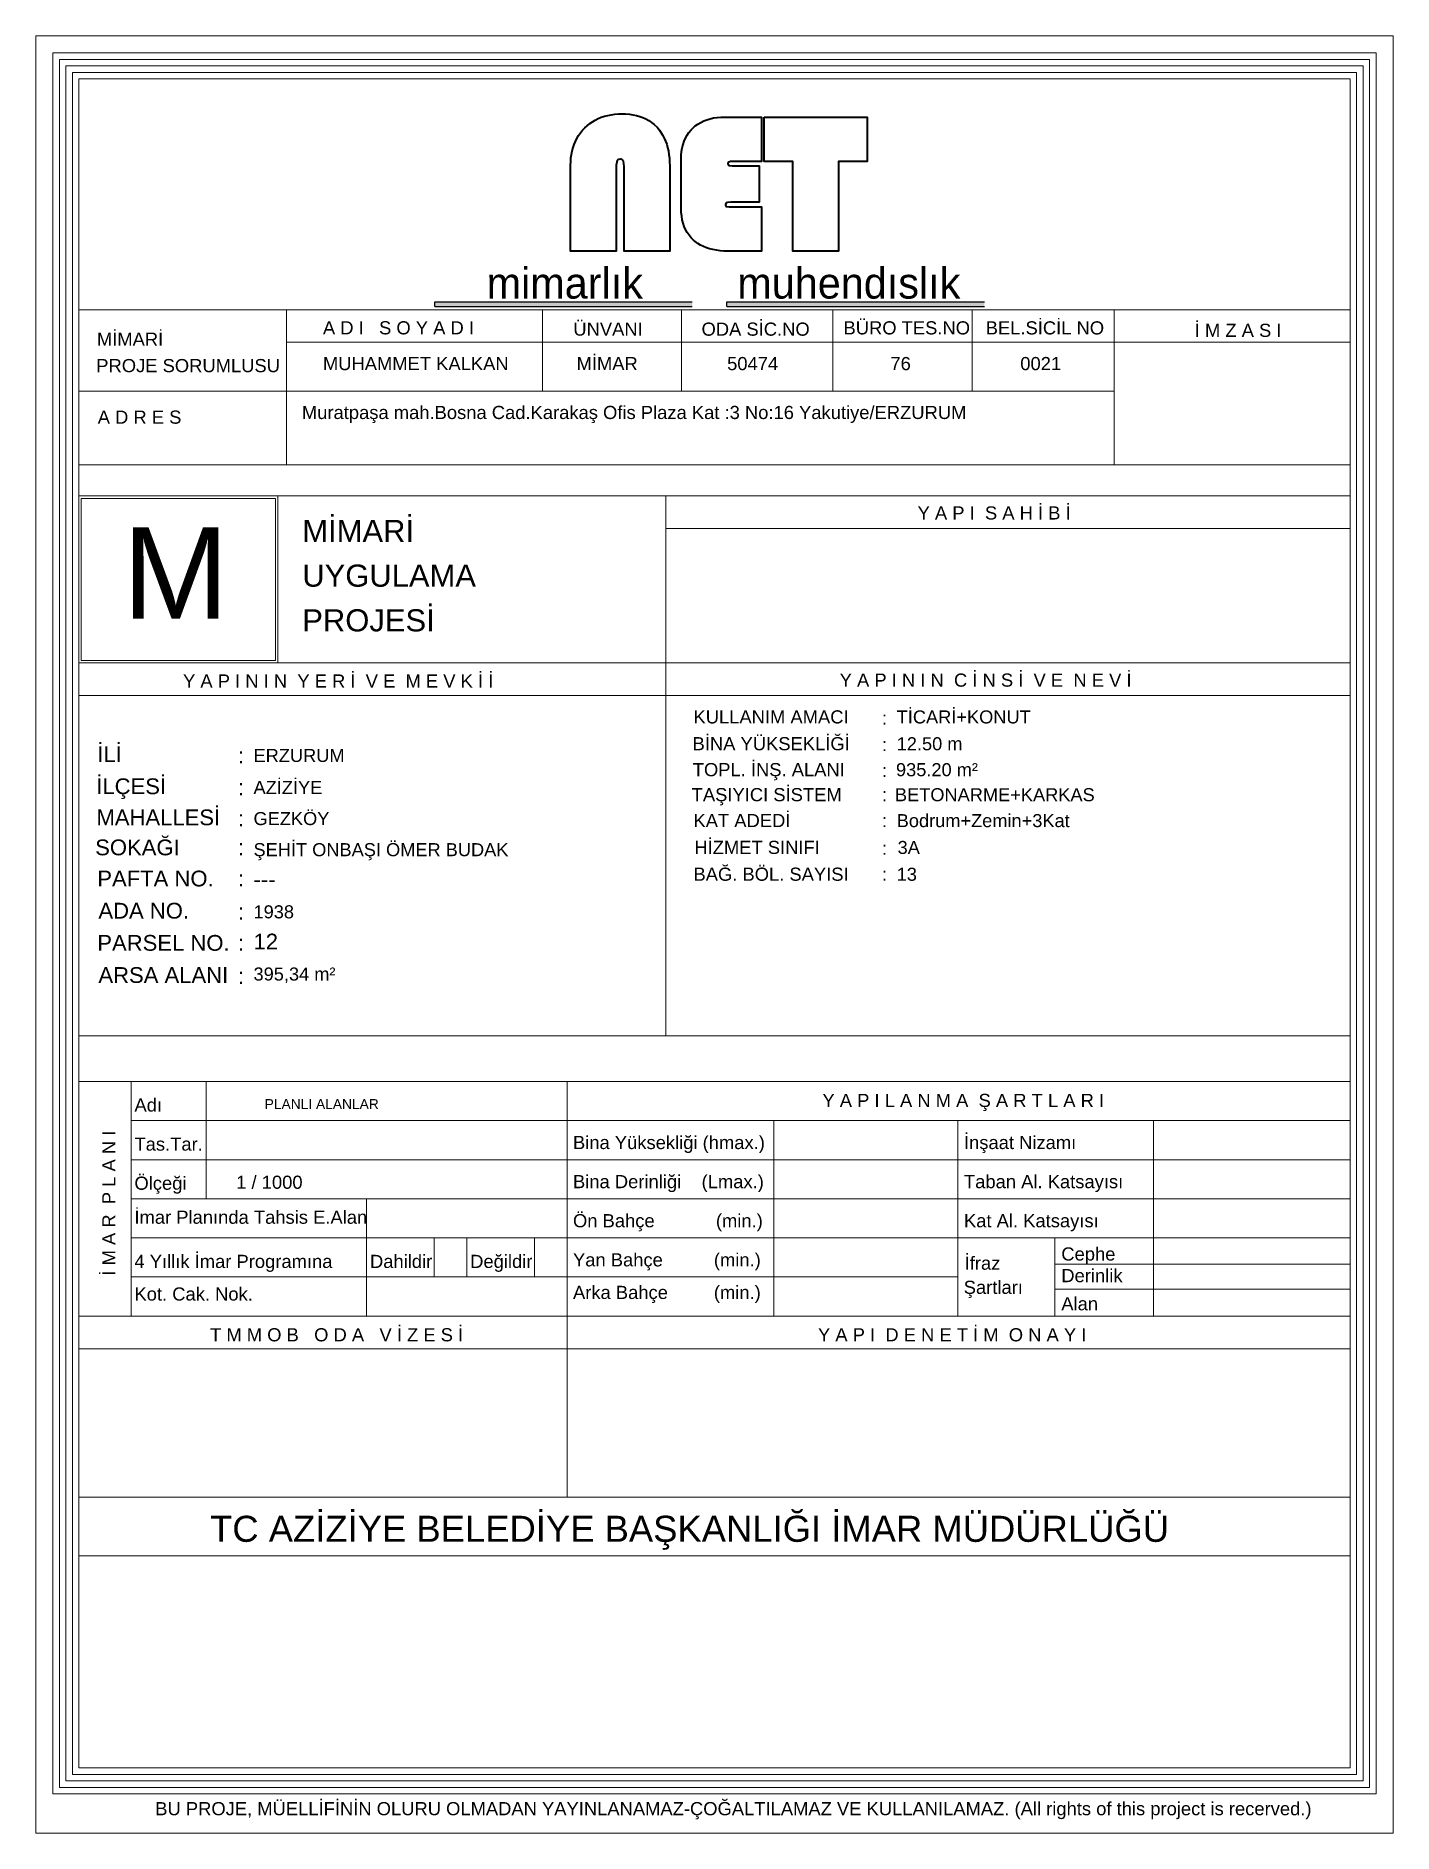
# Model space of a CAD drawing. Header units: millimetres. Extents: x -2145 to 33996, y -835 to 2363.
# Drawn here: x -2145 to -1104, y -835 to 544 of the extents above; entities that cross this region are included whole.
import ezdxf

# ---------------------------------------------------------------- set-up
doc = ezdxf.new("R2010")
doc.units = ezdxf.units.MM
doc.layers.add('arcCGDM_antet', color=85, linetype='Continuous', lineweight=20)
doc.layers.add('NET_TAŞIYICI', color=1, linetype='Continuous', lineweight=35)
doc.styles.get("Standard").update_dxf_attribs({"font": 'arial.ttf'})
doc.styles.add('style2', font='arial.ttf', dxfattribs={"height": 0.09})

msp = doc.modelspace()

# ---------------------------------------------------------------- texts
at = {"style": 'style2'}
for s, height, p in [('MUHAMMET KALKAN', 10.0885, (-1925.14, 287.61)), ('MİMAR', 10.089, (-1730.55, 287.61)), ('50474', 10.089, (-1615.01, 287.61)), ('76', 10.089, (-1489.72, 287.61)), ('0021', 10.089, (-1390.06, 287.61)), ('MİMARİ', 17, (-1940.98, 155.76)), ('UYGULAMA', 17, (-1940.98, 121.47)), ('PROJESİ', 17, (-1940.98, 87.17)), ('TİCARİ+KONUT', 10, (-1484.89, 16.56)), ('12.50 m', 10, (-1484.89, -4.01)), ('ERZURUM', 10, (-1978.4, -12.99)), ('935.20 m²', 10, (-1485.44, -23.9)), ('AZİZİYE', 10, (-1978.4, -37.56)), ('BETONARME+KARKAS', 10, (-1486.26, -43.1)), ('GEZKÖY', 10, (-1978.4, -61.41)), ('Bodrum+Zemin+3Kat ', 10, (-1484.89, -62.98)), ('ŞEHİT ONBAŞI ÖMER BUDAK', 10, (-1978.4, -85.27)), ('3A', 10, (-1484.2, -83.56)), ('13', 10, (-1484.89, -104.13)), ('---', 12.106, (-1978.4, -109.13)), ('1938', 10, (-1978.4, -132.95)), ('12', 12.106, (-1978.4, -156.81)), ('395,34 m²', 10, (-1978.4, -180.67))]:
    msp.add_text(s, height=height, dxfattribs=at).set_placement(p)
at = {"color": 14, "true_color": 0xaa0909, "char_height": 23.7305, "attachment_point": 1}
for s, insert in [('{\\fBauhaus 93|b0|i0|c162|p82;mimarlık }', (-1799.52, 366.25)), ('{\\fBauhaus 93|b0|i0|c162|p82;muhendıslık}', (-1607.17, 366.25))]:
    msp.add_mtext_dynamic_manual_height_columns(s, width=163.3574, gutter_width=12.5, heights=[44.91], dxfattribs=dict(at, insert=insert))
at = {"layer": 'arcCGDM_antet', "ltscale": 10, "style": 'style2'}
for s, height, p in [('MİMARİ', 10.089, (-2098.56, 306.29)), ('A D I   S O Y A D I', 10.0885, (-1925.14, 315.06)), ('ÜNVANI', 10.089, (-1733, 314.07)), ('ODA SİC.NO', 10.089, (-1634.64, 314.03)), ('BÜRO TES.NO', 10.0885, (-1525.71, 315.01)), ('BEL.SİCİL NO', 10.0885, (-1416.6, 314.99)), ('İ M Z A S I', 10.0885, (-1256.2, 313.11)), ('PROJE SORUMLUSU', 10.0885, (-2099.05, 286.06)), ('A D R E S', 10.089, (-2097.95, 246.51)), ('Muratpaşa mah.Bosna Cad.Karakaş Ofis Plaza Kat :3 No:16 Yakutiye/ERZURUM', 10.0885, (-1941.27, 250.11)), ('Y A P I  S A H İ B İ ', 10.0885, (-1468.87, 173.02)), ('M', 70, (-2078.92, 96.96)), ('Y A P I N I N  Y E R İ  V E  M E V K İ İ', 10.0885, (-2032.49, 44.07)), ('Y A P I N I N  C İ N S İ  V E  N E V İ', 10.0885, (-1528.65, 44.78)), ('KULLANIM AMACI', 10.0885, (-1640.83, 16.56)), (':', 10.09, (-1496.19, 15.66)), ('İLİ ', 12.106, (-2098.24, -12.99)), ('BİNA YÜKSEKLİĞİ', 10.0885, (-1641.52, -4.01)), (':', 10.09, (-1496.19, -4.67)), (':', 12.11, (-1990.39, -14.07)), ('TOPL. İNŞ. ALANI', 10.0885, (-1641.39, -23.9)), ('İLÇESİ', 12.106, (-2099.06, -37.68)), (':', 10.09, (-1496.19, -24.56)), (':', 12.11, (-1990.39, -38.47)), ('TAŞIYICI SİSTEM', 10.0885, (-1642.21, -43.1)), (':', 10.09, (-1496.19, -43.08)), ('MAHALLESİ', 12.106, (-2098.9, -61.54)), (':', 12.11, (-1990.39, -62.33)), ('KAT ADEDİ', 10.089, (-1640.83, -62.98)), (':', 10.09, (-1496.19, -62.97)), ('SOKAĞI', 12.106, (-2099.88, -84.58)), (':', 12.11, (-1990.39, -84.57)), ('HİZMET SINIFI', 10.0885, (-1640.15, -83.56)), (':', 10.09, (-1496.19, -84.2)), ('PAFTA NO.', 12.106, (-2098.24, -108.44)), ('BAĞ. BÖL. SAYISI', 10.0885, (-1640.83, -104.13)), (':', 10.09, (-1496.19, -104.09)), (':', 12.11, (-1990.39, -108.42)), ('ADA NO.', 12.106, (-2097.41, -133.13)), (':', 12.11, (-1990.39, -133.91)), ('PARSEL NO.', 12.106, (-2098.24, -157.82)), (':', 12.11, (-1990.39, -157.77)), ('ARSA ALANI', 12.106, (-2097.41, -182.5)), (':', 12.11, (-1990.39, -183.26)), ('Adı', 10.089, (-2069.76, -281.17)), ('PLANLI ALANLAR ', 7.5664, (-1969.82, -279.18)), ('Y A P I L A N M A  Ş A R T L A R I', 10.0885, (-1541.89, -277.68)), ('Tas.Tar.', 10.089, (-2069.76, -311.17)), ('Bina Yüksekliği (hmax.)', 10.0885, (-1733.27, -309.96)), ('İnşaat Nizamı', 10.0885, (-1433.27, -309.96)), ('Ölçeği', 10.089, (-2069.76, -341.17)), ('1 / 1000', 10.089, (-1991.68, -340.44)), ('Bina Derinliği    (Lmax.)', 10.0885, (-1733.27, -339.96)), ('Taban Al. Katsayısı', 10.0885, (-1433.27, -339.96)), ('İmar Planında Tahsis E.Alan', 10.0885, (-2069.76, -367.26)), ('Ön Bahçe            (min.)', 10.0885, (-1733.27, -369.96)), ('Kat Al. Katsayısı', 10.0885, (-1433.27, -369.96)), ('Cephe', 10.089, (-1358.58, -395.47)), ('4 Yıllık İmar Programına', 10.0885, (-2069.76, -401.17)), ('Dahildir', 10.089, (-1889.04, -401.17)), ('Değildir', 10.089, (-1812.15, -401.17)), ('Yan Bahçe          (min.)', 10.0885, (-1733.27, -399.96)), ('İfraz', 10.089, (-1432.74, -402.52)), ('Şartları', 10.089, (-1433.47, -421.04)), ('Derinlik', 10.089, (-1358.58, -412.07)), ('Kot. Cak. Nok.', 10.0885, (-2069.76, -426.17)), ('Arka Bahçe         (min.)', 10.0885, (-1733.27, -424.96)), ('Alan', 10.089, (-1358.58, -433.67)), ('T M M O B   O D A   V İ Z E S İ', 10.0885, (-2011.73, -457.46)), ('Y A P I  D E N E T İ M  O N A Y I', 10.0885, (-1545.3, -457.46)), ('TC AZİZİYE BELEDİYE BAŞKANLIĞI İMAR MÜDÜRLÜĞÜ', 20, (-2011.73, -611.26)), ('BU PROJE, MÜELLİFİNİN OLURU OLMADAN YAYINLANAMAZ-ÇOĞALTILAMAZ VE KULLANILAMAZ. (All rights of this project is recerved.)', 10.08852, (-2053.8, -821.01))]:
    msp.add_text(s, height=height, dxfattribs=at).set_placement(p)
msp.add_text('İ M A R  P L A N I', height=10.0885, rotation=90, dxfattribs=at).set_placement((-2084.34, -407.03))

# ---------------------------------------------------------------- hatches: boundary and pattern name
at = {"true_color": 0x636466}
h = msp.add_hatch(color=251, dxfattribs=at)
h.dxf.hatch_style = 1
h.paths.add_polyline_path([(-1641.7, 340.08), (-1839.29, 340.08), (-1839.29, 336.56), (-1641.7, 336.56)])
h = msp.add_hatch(color=251, dxfattribs=at)
h.dxf.hatch_style = 1
h.paths.add_polyline_path([(-1417.56, 340.08), (-1615.15, 340.08), (-1615.15, 336.56), (-1417.56, 336.56)])

# ---------------------------------------------------------------- linework, layer by layer
at = {"color": 251, "true_color": 0x636466}
for p, q in [((-1839.29, 340.08), (-1641.7, 340.08)), ((-1839.29, 336.56), (-1839.29, 340.08)), ((-1839.29, 336.56), (-1641.7, 336.56)), ((-1615.15, 340.08), (-1417.56, 340.08)), ((-1615.15, 336.56), (-1615.15, 340.08)), ((-1615.15, 336.56), (-1417.56, 336.56))]:
    msp.add_line(p, q, dxfattribs=at)
at = {"layer": 'arcCGDM_antet', "ltscale": 10}
for p, q in [((-2112.35, -565.56), (-2112.35, 511)), ((-2112.35, 334), (-1137.03, 334)), ((-1953.15, 334), (-1953.15, 215.02)), ((-1756.75, 334), (-1756.75, 271.5)), ((-1649.98, 334), (-1649.98, 271.5)), ((-1533.82, 334), (-1533.82, 271.5)), ((-1427.07, 334), (-1427.07, 271.5)), ((-1317.96, 334), (-1317.96, 215.02)), ((-1953.15, 309), (-1137.03, 309)), ((-2112.35, 271.5), (-1317.96, 271.5)), ((-2112.35, 215.02), (-1137.03, 215.02)), ((-2112.35, 191.09), (-1137.03, 191.09)), ((-1661.92, 191.09), (-1661.92, -223.09)), ((-1661.92, 166.09), (-1137.03, 166.09)), ((-2112.35, 63.03), (-1137.03, 63.03)), ((-2112.35, 38.03), (-1137.03, 38.03)), ((-2112.35, -223.09), (-1137.03, -223.09)), ((-2112.35, -258.09), (-1137.03, -258.09)), ((-2072.35, -258.09), (-2072.35, -438.09)), ((-2014.64, -258.09), (-2014.64, -348.09)), ((-1737.86, -258.09), (-1737.86, -577.11)), ((-1737.86, -258.09), (-1137.03, -258.09)), ((-2072.35, -288.09), (-1737.86, -288.09)), ((-1737.86, -288.09), (-1137.03, -288.09)), ((-1579.23, -288.09), (-1579.23, -438.09)), ((-1437.86, -288.09), (-1437.86, -438.09)), ((-1287.86, -288.09), (-1287.86, -438.09)), ((-2072.35, -318.09), (-1737.86, -318.09)), ((-1737.86, -318.09), (-1137.03, -318.09)), ((-2072.35, -348.09), (-1737.86, -348.09)), ((-1891.63, -348.09), (-1891.63, -438.09)), ((-1737.86, -348.09), (-1137.03, -348.09)), ((-2072.35, -378.09), (-1737.86, -378.09)), ((-1839.74, -378.09), (-1839.74, -408.09)), ((-1814.74, -378.09), (-1814.74, -408.09)), ((-1762.86, -378.09), (-1762.86, -408.09)), ((-1737.86, -378.09), (-1137.03, -378.09)), ((-1363.52, -438.09), (-1363.52, -378.09)), ((-1363.52, -398.16), (-1137.03, -398.16)), ((-2072.35, -408.09), (-1737.86, -408.09)), ((-1737.86, -408.09), (-1437.86, -408.09)), ((-1363.52, -417.43), (-1137.03, -417.43)), ((-2112.35, -438.09), (-1137.03, -438.09)), ((-1137.03, -438.09), (-2112.35, -438.09)), ((-1735.08, -438.09), (-1137.03, -438.09)), ((-2112.35, -463.09), (-1137.03, -463.09)), ((-2112.35, -577.11), (-1137.03, -577.11)), ((-2112.35, -621.98), (-1137.03, -621.98))]:
    msp.add_line(p, q, dxfattribs=at)
for points in [[(-1104.03, 544), (-2145.35, 544), (-2145.35, -834.68), (-1104.03, -834.68)], [(-1117.03, -804.67), (-2132.35, -804.67), (-2132.35, 531), (-1117.03, 531)], [(-1122.03, -799.67), (-2127.35, -799.67), (-2127.35, 526), (-1122.03, 526)], [(-1127.03, -794.67), (-2122.35, -794.67), (-2122.35, 521), (-1127.03, 521)], [(-1132.03, -789.67), (-2117.35, -789.67), (-2117.35, 516), (-1132.03, 516)], [(-1137.03, 511), (-2112.35, 511), (-2112.35, -784.67), (-1137.03, -784.67)], [(-1137.03, -784.67), (-2112.35, -784.67), (-2112.35, 511), (-1137.03, 511)], [(-2112.35, 191.09), (-1959.65, 191.09), (-1959.65, 63.03), (-2112.35, 63.03)], [(-2110.52, 189.26), (-1961.47, 189.26), (-1961.47, 64.85), (-2110.52, 64.85)]]:
    msp.add_lwpolyline(points, close=True, dxfattribs=at)
msp.add_lwpolyline([(-2112.35, 414.46), (-2112.35, 334)], dxfattribs=at)
at = {"layer": 'NET_TAŞIYICI', "color": 0}
for points in [[(-1732.42, 460.77), (-1731.43, 463.14), (-1730.27, 465.41), (-1728.99, 467.56), (-1727.55, 469.63), (-1725.95, 471.6), (-1724.28, 473.39), (-1722.43, 475.13), (-1720.46, 476.72), (-1718.39, 478.16), (-1716.23, 479.47), (-1713.95, 480.61), (-1711.58, 481.59), (-1709.13, 482.41), (-1706.58, 483.08), (-1703.93, 483.6), (-1701.22, 483.94), (-1698.44, 484.15), (-1695.82, 484.22), (-1692.86, 484.15), (-1689.99, 483.9), (-1687.24, 483.51), (-1684.58, 482.95), (-1682.05, 482.24), (-1679.61, 481.36), (-1677.29, 480.3), (-1675.08, 479.06), (-1673.02, 477.69), (-1671.06, 476.12), (-1668.77, 473.95), (-1666.93, 471.72), (-1665.56, 469.78), (-1664.31, 467.73), (-1663.2, 465.56), (-1662.22, 463.28), (-1661.37, 460.88), (-1660.67, 458.39), (-1660.09, 455.8), (-1659.63, 453.1), (-1659.29, 450.27), (-1659.1, 447.37), (-1659, 444.39), (-1659, 378.92), (-1694.02, 378.92), (-1694.02, 443.66), (-1694.2, 446.18), (-1694.63, 447.8), (-1695.16, 448.69), (-1695.71, 449.13), (-1696.64, 449.43), (-1697.05, 449.46), (-1698.17, 449.3), (-1698.75, 448.98), (-1699.26, 448.35), (-1699.75, 447.07), (-1700.05, 444.89), (-1700.08, 443.73), (-1700.08, 378.92), (-1735.1, 378.92), (-1735.1, 444.81), (-1735.04, 447.64), (-1734.8, 450.44), (-1734.44, 453.14), (-1733.93, 455.77), (-1733.24, 458.31)], [(-1649.45, 458.08), (-1648.79, 460.71), (-1647.95, 463.22), (-1646.92, 465.59), (-1645.69, 467.83), (-1644.27, 469.94), (-1642.66, 471.89), (-1641.3, 473.3), (-1639.44, 474.94), (-1637.42, 476.4), (-1635.28, 477.69), (-1632.98, 478.81), (-1630.58, 479.73), (-1628.05, 480.5), (-1625.39, 481.08), (-1622.62, 481.49), (-1619.75, 481.72), (-1616.81, 481.81), (-1588.66, 481.81), (-1588.66, 447.77), (-1610, 447.77), (-1612.45, 447.57), (-1613.74, 447.15), (-1614.16, 446.81), (-1614.37, 446.31), (-1614.37, 446.29), (-1614.13, 445.09), (-1613.95, 444.89), (-1613.21, 444.59), (-1611.22, 444.3), (-1609.44, 444.24), (-1590.49, 444.24), (-1590.49, 416.43), (-1612.28, 416.43), (-1614.69, 416.25), (-1615.72, 415.92), (-1616.07, 415.45), (-1616.2, 414.64), (-1615.99, 413.42), (-1615.93, 413.35), (-1615.38, 413.15), (-1613.38, 412.9), (-1611.07, 412.82), (-1588.66, 412.82), (-1588.66, 378.92), (-1614.4, 378.92), (-1617.41, 378.98), (-1620.34, 379.2), (-1623.16, 379.56), (-1625.85, 380.05), (-1628.44, 380.69), (-1630.9, 381.5), (-1633.22, 382.44), (-1635.43, 383.55), (-1637.53, 384.82), (-1639.44, 386.22), (-1640.81, 387.38), (-1642.62, 389.17), (-1644.22, 391.11), (-1645.67, 393.21), (-1646.88, 395.43), (-1647.93, 397.8), (-1648.77, 400.32), (-1649.43, 402.95), (-1649.88, 405.68), (-1650.16, 408.55), (-1650.27, 411.49), (-1650.27, 449.56), (-1650.16, 452.49), (-1649.9, 455.34)], [(-1586.59, 481.81), (-1507.67, 481.81), (-1507.67, 447.77), (-1529.59, 447.77), (-1529.59, 378.92), (-1564.6, 378.92), (-1564.6, 447.77), (-1586.59, 447.77)]]:
    msp.add_lwpolyline(points, close=True, dxfattribs=at)

msp.set_redraw_order([(e.dxf.handle, doc.entitydb.next_handle()) for e in msp.query("TEXT MTEXT ATTDEF DIMENSION ARC_DIMENSION")])  # texts and dimensions are drawn at this point

doc.saveas('drawing.dxf')
